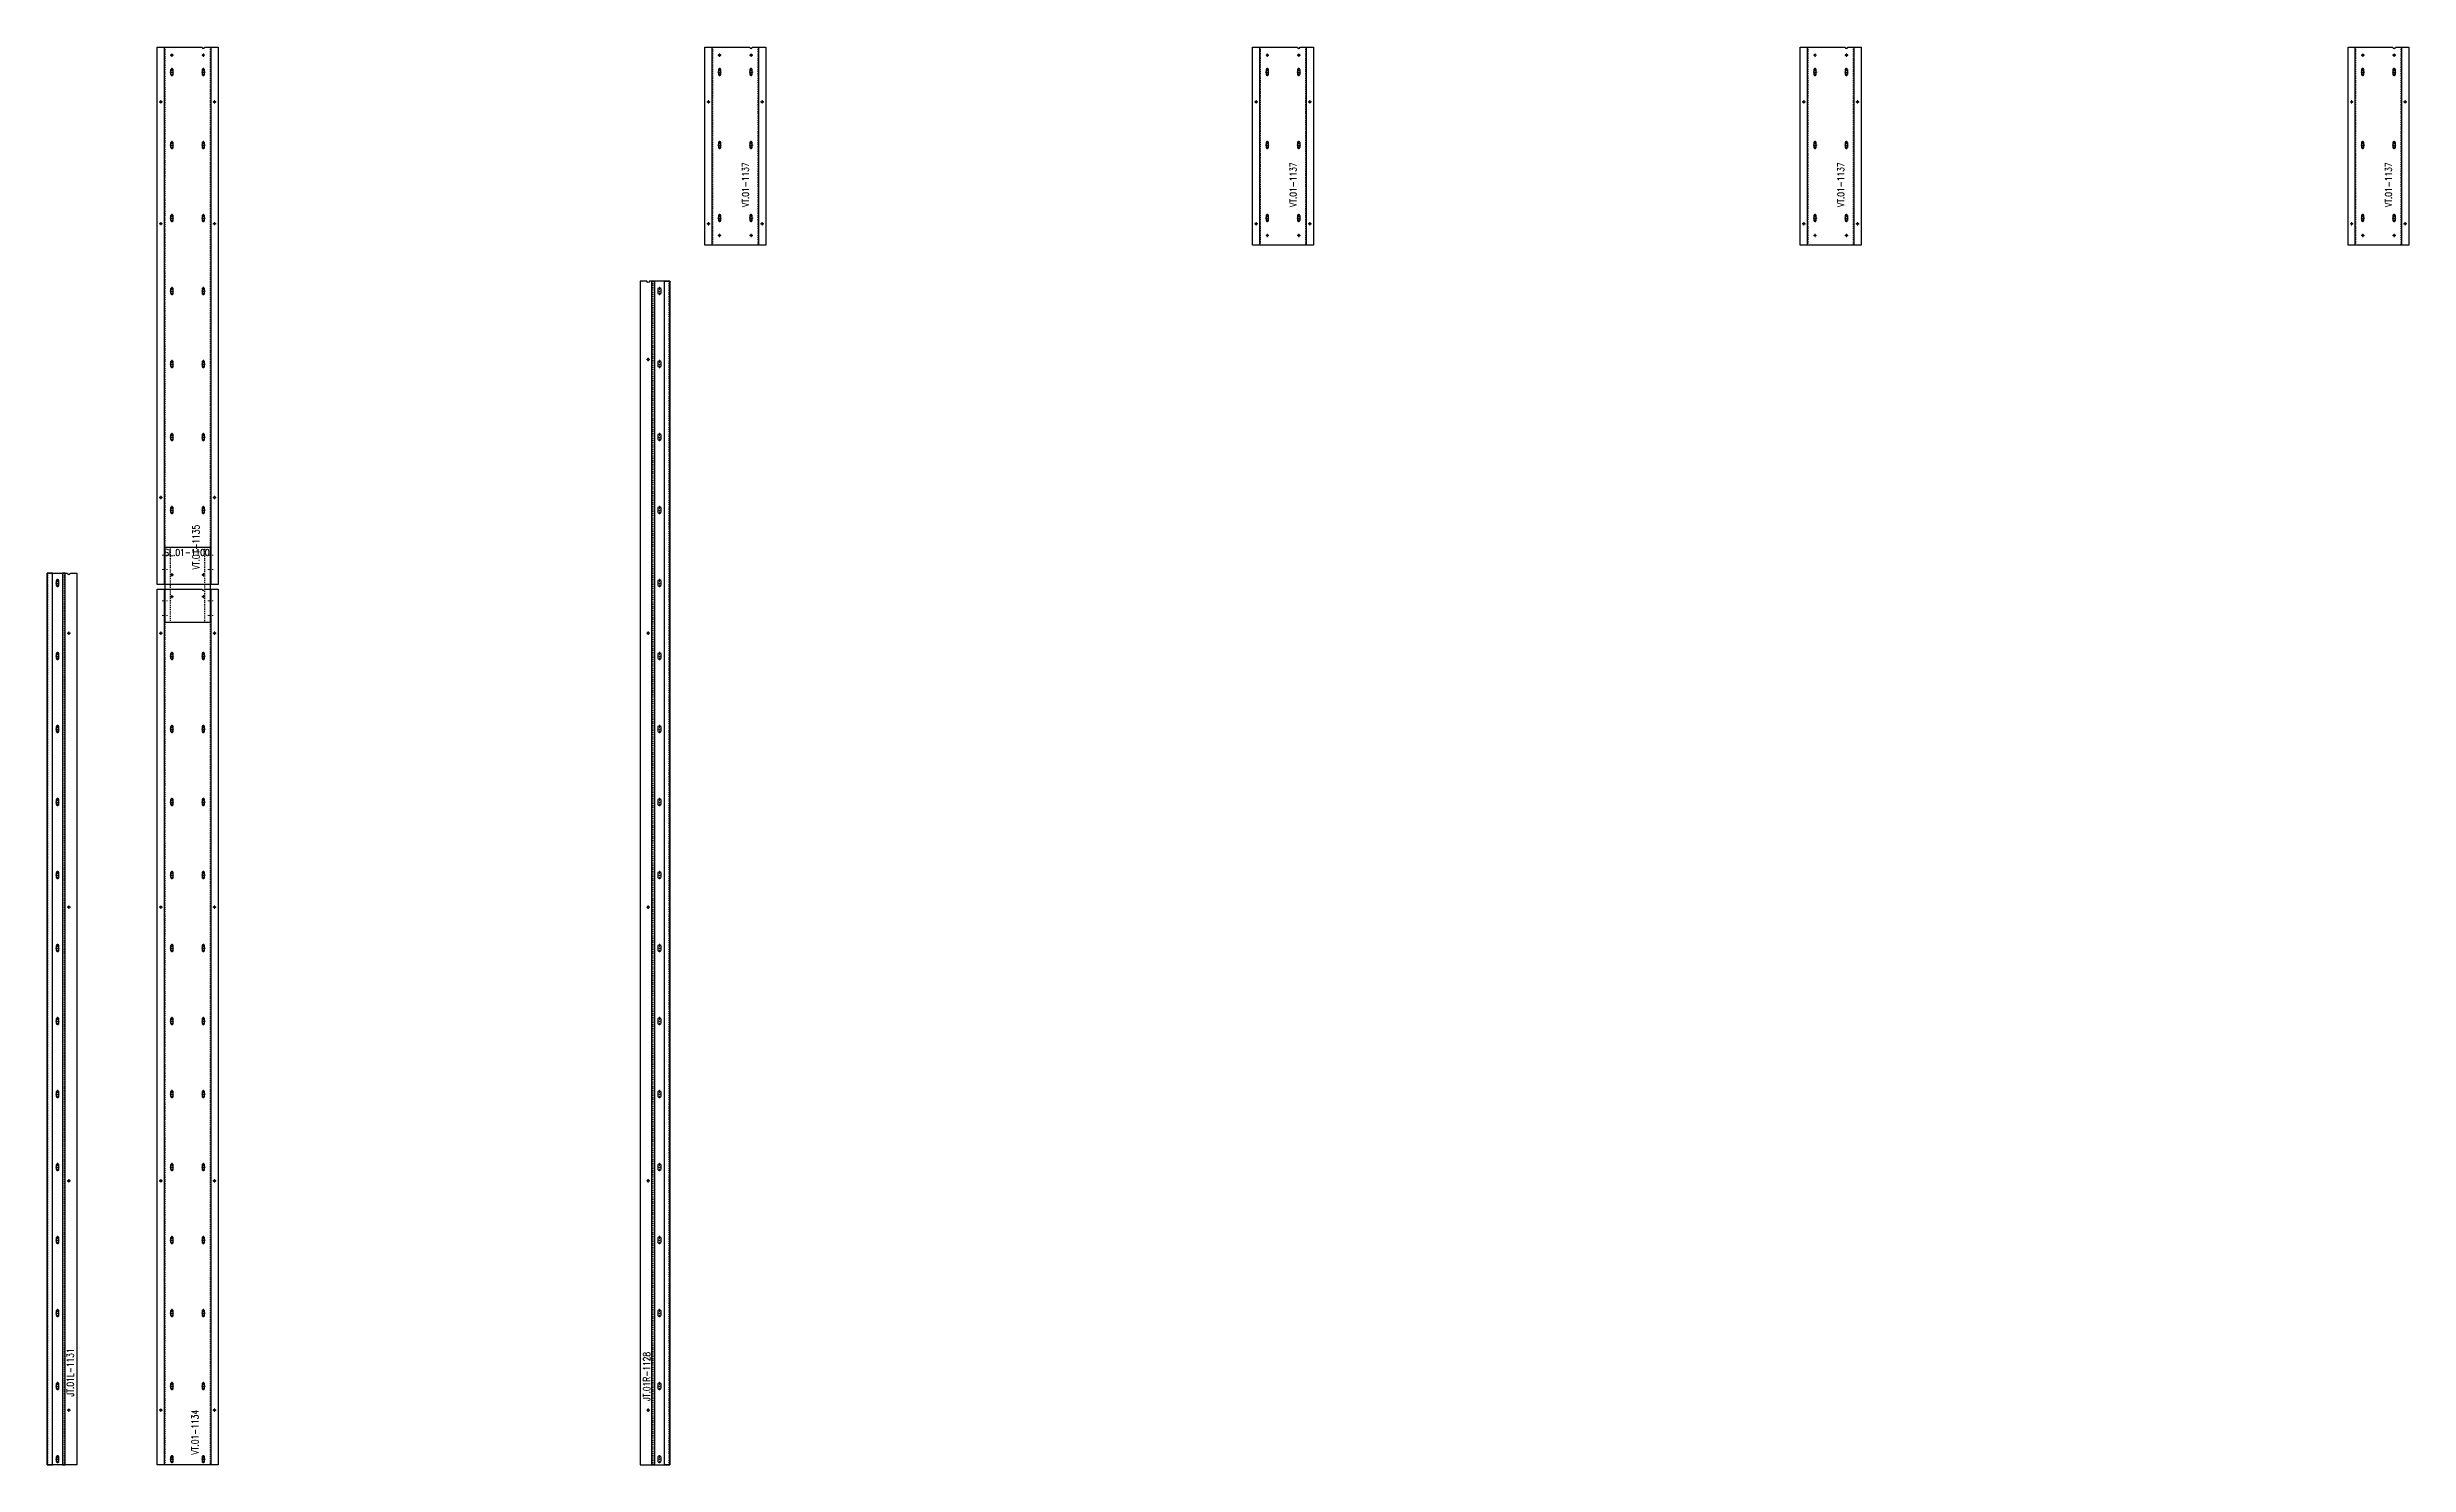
# Model space of a CAD drawing. Header units: inches. Extents: x 11737 to 18084, y -4365 to 1695.
# Drawn here: x 17699.7 to 17958.4, y -484.2 to -328.8 of the extents above; entities that cross this region are included whole.
import ezdxf

# ---------------------------------------------------------------- set-up
doc = ezdxf.new("R2010")
doc.units = ezdxf.units.IN
doc.header["$MEASUREMENT"] = 0
for name, pattern in [('NBK_Center', [0.541667, 0.333333, -0.0625, 0.083333, -0.0625]), ('NBK_Center2', [0.270833, 0.166667, -0.03125, 0.041667, -0.03125]), ('NBK_Hidden', [0.125, 0.083333, -0.041667]), ('NBK_Hidden2', [0.0625, 0.041667, -0.020833])]:
    doc.linetypes.add(name, pattern=pattern)
doc.layers.get('Defpoints').update_dxf_attribs({"color": 250, "lineweight": 0})
for name, color, linetype, lineweight in [('!Clip - bent', 20, 'Continuous', 25), ('!Clip - bent @ 1', 20, 'Continuous', 25), ('!Dimension', 50, 'Continuous', 5), ('!Extrusion', 140, 'Continuous', 25), ('!Linetype_Center', 220, 'NBK_Center', 9), ('!Linetype_Center2', 222, 'NBK_Center2', 9), ('!Misc2', 252, 'NBK_Hidden2', 5)]:
    doc.layers.add(name, color=color, linetype=linetype, lineweight=lineweight)
doc.styles.add('Romans', font='romans.shx', dxfattribs={"width": 0.8})

# ---------------------------------------------------------------- blocks, each defined once
blk = doc.blocks.new('WEEP HOLE')
at = {"layer": '!Linetype_Center'}
for p, q in [((-0.22, 0.37), (0.22, 0.37)), ((0, 0.83), (0, -0.08))]:
    blk.add_line(p, q, dxfattribs=at)
at = {"color": 0}
blk.add_lwpolyline([(-0.14, 0.61), (-0.14, 0.14, 0.414214), (0, 0, 0.414214), (0.14, 0.14), (0.14, 0.61, 0.414214), (0, 0.75, 0.414214)], format="xyb", close=True, dxfattribs=at)
blk = doc.blocks.new('TAP HOLE_5mm')
at = {"layer": '!Linetype_Center2'}
for points in [[(-0.18, 0), (0.18, 0)], [(0, 0.18), (0, -0.18)]]:
    blk.add_lwpolyline(points, dxfattribs=at)
blk.add_circle((0, 0), 0.101)
blk = doc.blocks.new('JT.01L-1131')
at = {"layer": '!Extrusion'}
for points in [[(0.57, 0), (0.57, 97.69), (0, 97.69), (0, 0)], [(1.95, 0), (1.95, 97.69), (1.69, 97.69), (1.69, 0)]]:
    blk.add_lwpolyline(points, close=True, dxfattribs=at)
at = {"layer": '!Extrusion', "linetype": 'NBK_Hidden'}
for points in [[(0.08, 0), (0.08, 97.69), (0, 97.69), (0, 0)], [(1.95, 0), (1.95, 97.69), (1.87, 97.69), (1.87, 0)]]:
    blk.add_lwpolyline(points, close=True, dxfattribs=at)
at = {"layer": '!Extrusion'}
blk.add_lwpolyline([(0, 0), (0, 97.69), (2.22, 97.69, 1), (2.5, 97.69), (3.25, 97.69), (3.25, 0)], format="xyb", close=True, dxfattribs=at)
for p in [(1.13, 96.25), (1.13, 88.25), (1.13, 80.25), (1.13, 72.25), (1.13, 64.25), (1.13, 56.25), (1.13, 48.25), (1.13, 40.25), (1.13, 32.25), (1.13, 24.25), (1.13, 16.25), (1.13, 8.25), (1.13, 0.24)]:
    blk.add_blockref('WEEP HOLE', p, dxfattribs=at)
at = {"layer": '!Extrusion', "rotation": 360}
for p in [(2.36, 91.12), (2.36, 61.12), (2.36, 31.12), (2.36, 6)]:
    blk.add_blockref('TAP HOLE_5mm', p, dxfattribs=at)
at = {"layer": 'Defpoints', "color": 2, "insert": (2.54, 10.12), "char_height": 0.75, "width": 1.65, "attachment_point": 5, "rotation": 90, "style": 'Romans'}
blk.add_mtext('JT.01L-1131', dxfattribs=at)
blk = doc.blocks.new('CLEAR SECTION HOLE')
at = {"layer": '!Linetype_Center2'}
blk.add_line((-0.33, 0), (0.26, 0), dxfattribs=at)
at = {"layer": '!Misc2'}
blk.add_lwpolyline([(-0.08, 0.1), (0, 0.1), (0, -0.1), (-0.08, -0.1)], close=True, dxfattribs=at)
blk = doc.blocks.new('VT.01-1134-')
at = {"layer": '!Extrusion'}
blk.add_lwpolyline([(-2.45, 100.55), (2.45, 100.55), (2.45, 92.29), (-2.45, 92.29)], close=True, dxfattribs=at)
at = {"layer": '!Extrusion', "linetype": 'NBK_Hidden2'}
blk.add_lwpolyline([(-1.86, 100.55), (1.86, 100.55), (1.86, 92.29), (-1.86, 92.29)], close=True, dxfattribs=at)
at = {"layer": '!Extrusion'}
blk.add_lwpolyline([(3.33, 0), (-3.33, 0), (-3.33, 95.96), (1.58, 95.96, 1), (1.86, 95.96), (3.33, 95.96)], format="xyb", close=True, dxfattribs=at)
blk.add_lwpolyline([(2.54, 95.96), (2.54, 0), (-2.54, 0), (-2.54, 95.96)], dxfattribs=at)
at = {"layer": '!Extrusion', "linetype": 'NBK_Hidden'}
blk.add_lwpolyline([(2.46, 95.96), (2.46, 0), (-2.46, 0), (-2.46, 95.96)], dxfattribs=at)
at = {"layer": '!Dimension', "rotation": 360}
for p in [(-2.46, 94.66), (-2.46, 93.08), (2.54, 94.66), (2.54, 93.08)]:
    blk.add_blockref('CLEAR SECTION HOLE', p, dxfattribs=at)
at = {"layer": '!Extrusion', "rotation": 360}
for name, p in [('TAP HOLE_5mm', (-1.72, 95.13)), ('TAP HOLE_5mm', (1.72, 95.13)), ('TAP HOLE_5mm', (-2.93, 91.12)), ('TAP HOLE_5mm', (2.93, 91.12)), ('WEEP HOLE', (-1.72, 88.25)), ('WEEP HOLE', (1.72, 88.25)), ('WEEP HOLE', (-1.72, 80.25)), ('WEEP HOLE', (1.72, 80.25)), ('WEEP HOLE', (-1.72, 72.25)), ('WEEP HOLE', (1.72, 72.25)), ('WEEP HOLE', (-1.72, 64.25)), ('WEEP HOLE', (1.72, 64.25)), ('TAP HOLE_5mm', (-2.93, 61.12)), ('TAP HOLE_5mm', (2.93, 61.12)), ('WEEP HOLE', (-1.72, 56.25)), ('WEEP HOLE', (1.72, 56.25)), ('WEEP HOLE', (-1.72, 48.25)), ('WEEP HOLE', (1.72, 48.25)), ('WEEP HOLE', (-1.72, 40.25)), ('WEEP HOLE', (1.72, 40.25)), ('TAP HOLE_5mm', (-2.93, 31.12)), ('WEEP HOLE', (-1.72, 32.25)), ('WEEP HOLE', (1.72, 32.25)), ('TAP HOLE_5mm', (2.93, 31.12)), ('WEEP HOLE', (-1.72, 24.25)), ('WEEP HOLE', (1.72, 24.25)), ('WEEP HOLE', (-1.72, 16.25)), ('WEEP HOLE', (1.72, 16.25)), ('WEEP HOLE', (-1.72, 8.25)), ('WEEP HOLE', (1.72, 8.25)), ('TAP HOLE_5mm', (-2.93, 6)), ('TAP HOLE_5mm', (2.93, 6)), ('WEEP HOLE', (-1.72, 0.24)), ('WEEP HOLE', (1.72, 0.24))]:
    blk.add_blockref(name, p, dxfattribs=at)
at = {"layer": 'Defpoints', "color": 30, "insert": (-0.07, 99.97), "char_height": 0.75, "width": 1.65, "attachment_point": 5, "style": 'Romans'}
blk.add_mtext('SL.01-1100', dxfattribs=at)
at = {"layer": 'Defpoints', "color": 1, "insert": (0.81, 3.56), "char_height": 0.75, "width": 1.65, "attachment_point": 5, "rotation": 90, "style": 'Romans'}
blk.add_mtext('VT.01-1134', dxfattribs=at)
blk = doc.blocks.new('SLOTTED SECTION HOLE')
at = {"layer": '!Linetype_Center2'}
blk.add_line((-0.33, 0), (0.26, 0), dxfattribs=at)
at = {"layer": '!Misc2'}
blk.add_lwpolyline([(-0.08, 0.47), (0, 0.47), (0, -0.47), (-0.08, -0.47)], close=True, dxfattribs=at)
blk = doc.blocks.new('VT.01-1135-')
at = {"layer": '!Extrusion'}
blk.add_lwpolyline([(-3.33, 0), (-3.33, 58.88), (1.58, 58.88, 1), (1.86, 58.88), (3.33, 58.88), (3.33, 0)], format="xyb", close=True, dxfattribs=at)
for points in [[(-2.54, 0), (-2.54, 58.88), (1.58, 58.88)], [(-2.54, 58.88), (1.58, 58.88)], [(1.86, 58.88), (2.54, 58.88), (2.54, 0)], [(1.86, 58.88), (2.54, 58.88)]]:
    blk.add_lwpolyline(points, dxfattribs=at)
at = {"layer": '!Extrusion', "linetype": 'NBK_Hidden'}
for points in [[(-2.46, 0), (-2.46, 58.88), (1.58, 58.88)], [(1.86, 58.88), (2.46, 58.88), (2.46, 0)]]:
    blk.add_lwpolyline(points, dxfattribs=at)
at = {"layer": '!Dimension', "rotation": 360}
for p in [(-2.46, 3.23), (2.54, 3.23), (-2.46, 1.65), (2.54, 1.65)]:
    blk.add_blockref('SLOTTED SECTION HOLE', p, dxfattribs=at)
at = {"layer": '!Extrusion', "rotation": 360}
for name, p in [('TAP HOLE_5mm', (-1.72, 58)), ('TAP HOLE_5mm', (1.72, 58)), ('WEEP HOLE', (-1.72, 55.78)), ('WEEP HOLE', (1.72, 55.78)), ('TAP HOLE_5mm', (-2.93, 52.88)), ('TAP HOLE_5mm', (2.93, 52.88)), ('WEEP HOLE', (-1.72, 47.78)), ('WEEP HOLE', (1.72, 47.78)), ('TAP HOLE_5mm', (-2.93, 39.54)), ('WEEP HOLE', (-1.72, 39.78)), ('WEEP HOLE', (1.72, 39.78)), ('TAP HOLE_5mm', (2.93, 39.54)), ('WEEP HOLE', (-1.72, 31.78)), ('WEEP HOLE', (1.72, 31.78)), ('WEEP HOLE', (-1.72, 23.78)), ('WEEP HOLE', (1.72, 23.78)), ('WEEP HOLE', (-1.72, 15.78)), ('WEEP HOLE', (1.72, 15.78)), ('TAP HOLE_5mm', (-2.93, 9.54)), ('WEEP HOLE', (-1.72, 7.78)), ('WEEP HOLE', (1.72, 7.78)), ('TAP HOLE_5mm', (2.93, 9.54)), ('TAP HOLE_5mm', (-1.72, 1.06)), ('TAP HOLE_5mm', (1.72, 1.06))]:
    blk.add_blockref(name, p, dxfattribs=at)
at = {"layer": 'Defpoints', "color": 1, "insert": (0.91, 4.09), "char_height": 0.75, "width": 1.65, "attachment_point": 5, "rotation": 90, "style": 'Romans'}
blk.add_mtext('VT.01-1135', dxfattribs=at)
blk = doc.blocks.new('JT.01R-1128-')
at = {"layer": '!Extrusion'}
blk.add_lwpolyline([(0, 0), (0, 129.69), (-2.22, 129.69, -1), (-2.5, 129.69), (-3.25, 129.69), (-3.25, 0)], format="xyb", close=True, dxfattribs=at)
for points in [[(-1.95, 0), (-1.95, 129.69), (-1.69, 129.69), (-1.69, 0)], [(-0.57, 0), (-0.57, 129.69), (0, 129.69), (0, 0)]]:
    blk.add_lwpolyline(points, close=True, dxfattribs=at)
at = {"layer": '!Extrusion', "linetype": 'NBK_Hidden'}
for points in [[(-1.95, 0), (-1.95, 129.69), (-1.87, 129.69), (-1.87, 0)], [(-0.08, 0), (-0.08, 129.69), (0, 129.69), (0, 0)]]:
    blk.add_lwpolyline(points, close=True, dxfattribs=at)
at = {"layer": '!Extrusion', "xscale": -1}
for name, p in [('WEEP HOLE', (-1.13, 128.25)), ('TAP HOLE_5mm', (-2.36, 121.12)), ('WEEP HOLE', (-1.13, 120.25)), ('WEEP HOLE', (-1.13, 112.25)), ('WEEP HOLE', (-1.13, 104.25)), ('WEEP HOLE', (-1.13, 96.25)), ('TAP HOLE_5mm', (-2.36, 91.12)), ('WEEP HOLE', (-1.13, 88.25)), ('WEEP HOLE', (-1.13, 80.25)), ('WEEP HOLE', (-1.13, 72.25)), ('WEEP HOLE', (-1.13, 64.25)), ('TAP HOLE_5mm', (-2.36, 61.12)), ('WEEP HOLE', (-1.13, 56.25)), ('WEEP HOLE', (-1.13, 48.25)), ('WEEP HOLE', (-1.13, 40.25)), ('TAP HOLE_5mm', (-2.36, 31.12)), ('WEEP HOLE', (-1.13, 32.25)), ('WEEP HOLE', (-1.13, 24.25)), ('WEEP HOLE', (-1.13, 16.25)), ('WEEP HOLE', (-1.13, 8.25)), ('TAP HOLE_5mm', (-2.36, 6)), ('WEEP HOLE', (-1.13, 0.24))]:
    blk.add_blockref(name, p, dxfattribs=at)
at = {"layer": 'Defpoints', "color": 5, "insert": (-2.54, 9.68), "char_height": 0.75, "width": 1.65, "attachment_point": 5, "rotation": 90, "style": 'Romans'}
blk.add_mtext('JT.01R-1128', dxfattribs=at)
blk = doc.blocks.new('VT.01-1137-')
at = {"layer": '!Extrusion'}
blk.add_lwpolyline([(3.33, 0), (-3.33, 0), (-3.33, 21.71), (1.58, 21.71, 1), (1.86, 21.71), (3.33, 21.71)], format="xyb", close=True, dxfattribs=at)
for points in [[(-2.54, 21.71), (1.58, 21.71)], [(1.86, 21.71), (2.54, 21.71), (2.54, 0), (-2.54, 0), (-2.54, 21.71), (1.58, 21.71)], [(1.86, 21.71), (2.54, 21.71)]]:
    blk.add_lwpolyline(points, dxfattribs=at)
at = {"layer": '!Extrusion', "linetype": 'NBK_Hidden'}
blk.add_lwpolyline([(1.86, 21.71), (2.46, 21.71), (2.46, 0), (-2.46, 0), (-2.46, 21.71), (1.58, 21.71)], dxfattribs=at)
at = {"layer": '!Extrusion', "rotation": 360}
for name, p in [('TAP HOLE_5mm', (-1.72, 20.83)), ('TAP HOLE_5mm', (1.72, 20.83)), ('WEEP HOLE', (-1.72, 18.62)), ('WEEP HOLE', (1.72, 18.62)), ('TAP HOLE_5mm', (-2.93, 15.71)), ('TAP HOLE_5mm', (2.93, 15.71)), ('WEEP HOLE', (-1.72, 10.62)), ('WEEP HOLE', (1.72, 10.62)), ('WEEP HOLE', (-1.72, 2.62)), ('WEEP HOLE', (1.72, 2.62)), ('TAP HOLE_5mm', (-2.93, 2.37)), ('TAP HOLE_5mm', (-1.72, 1.09)), ('TAP HOLE_5mm', (1.72, 1.09)), ('TAP HOLE_5mm', (2.93, 2.37))]:
    blk.add_blockref(name, p, dxfattribs=at)
at = {"layer": 'Defpoints', "color": 1, "insert": (1.11, 6.64), "char_height": 0.75, "width": 1.65, "attachment_point": 5, "rotation": 90, "style": 'Romans'}
blk.add_mtext('VT.01-1137', dxfattribs=at)

msp = doc.modelspace()

# ---------------------------------------------------------------- block references
at = {"layer": '!Clip - bent'}
for name, p in [('VT.01-1137-', (17775.07509, -350.54035)), ('VT.01-1137-', (17835.07509, -350.54035)), ('VT.01-1137-', (17895.07509, -350.54035)), ('VT.01-1137-', (17955.07509, -350.54035)), ('VT.01-1134-', (17715.07509, -484.16978)), ('JT.01L-1131', (17699.69297, -484.16978))]:
    msp.add_blockref(name, p, dxfattribs=at)
at = {"layer": '!Clip - bent @ 1'}
msp.add_blockref('JT.01R-1128-', (17767.89425, -484.16978), dxfattribs=at)
at = {"color": 1}
msp.add_blockref('VT.01-1135-', (17715.07509, -387.70767), dxfattribs=at)

doc.saveas('drawing.dxf')
